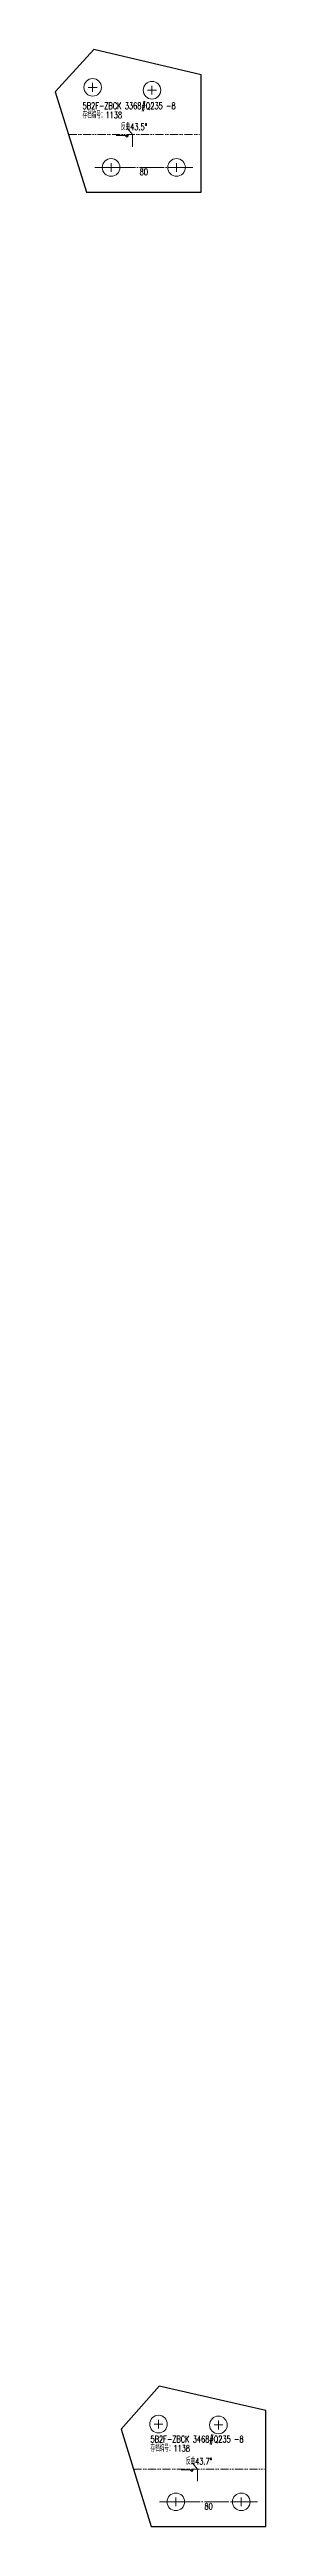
# Model space of a CAD drawing. Header units: millimetres. Extents: x -164 to 144402, y -33030 to 11430.
# Drawn here: x 12962 to 13219, y -32731 to -29713 of the extents above; entities that cross this region are included whole.
import ezdxf
from ezdxf.enums import TextEntityAlignment as Align

# ---------------------------------------------------------------- set-up
doc = ezdxf.new("R2010")
doc.units = ezdxf.units.MM
doc.header["$LTSCALE"] = 20
doc.linetypes.add('DASHDOT2X', pattern=[1.75, 1.5, -0.125, 0, -0.125])
doc.linetypes.add('DIVIDE', pattern=[0.875, 0.5, -0.125, 0, -0.125, 0, -0.125])
for name, color, linetype, lineweight in [('1', 7, 'Continuous', 25), ('11', 3, 'Continuous', 13), ('12', 7, 'Continuous', 13), ('5', 1, 'Continuous', 13), ('7', 2, 'DASHDOT2X', 13), ('8', 3, 'DIVIDE', 13)]:
    doc.layers.add(name, color=color, linetype=linetype, lineweight=lineweight)
doc.styles.get("Standard").update_dxf_attribs({"font": 'simplex', "width": 0.7, "bigfont": 'gbhzfs.shx'})

msp = doc.modelspace()

# ---------------------------------------------------------------- texts
at = {"layer": '11', "width": 0.7}
for p in [(13070, -29858.585), (13149.074, -32702.558)]:
    msp.add_text('80', height=8, dxfattribs=at).set_placement(p, align=Align.TOP_CENTER)
at = {"layer": '12', "width": 0.7}
for s, p in [('5B2F-ZBCK 3368#Q235 -8 ', (12995.113, -29788.418)), ('存档编号：1138 ', (12995.113, -29799.618)), ('5B2F-ZBCK 3468#Q235 -8 ', (13078.131, -32631.091)), ('存档编号：1138 ', (13078.131, -32642.291))]:
    msp.add_text(s, height=8, dxfattribs=at).set_placement(p, align=Align.BOTTOM_LEFT)
for s, p in [('反曲43.5°', (13058.135, -29814.085)), ('反曲43.7°', (13137.48, -32658.058))]:
    msp.add_text(s, height=8, dxfattribs=at).set_placement(p, align=Align.BOTTOM_CENTER)

# ---------------------------------------------------------------- blocks, each defined once
blk = doc.blocks.new('M20')
for p, q in [((-0.5, 0), (0.5, 0)), ((0, -0.5), (0, 0.5))]:
    blk.add_line(p, q)
blk.add_circle((0, 0), 1)

# ---------------------------------------------------------------- linework, layer by layer
at = {"layer": '1'}
for p, q in [((13009.086, -29713.452), (12961.681, -29764.958)), ((13140, -29744.339), (13009.086, -29713.452)), ((13140, -29887.085), (13140, -29744.339)), ((12961.681, -29764.958), (12978.037, -29817.085)), ((12978.037, -29817.085), (13000, -29887.085)), ((13000, -29887.085), (13140, -29887.085)), ((13088.942, -32560.295), (13042.268, -32612.464)), ((13219.074, -32589.702), (13088.942, -32560.295)), ((13219.074, -32731.058), (13219.074, -32589.702)), ((13042.268, -32612.464), (13057.349, -32661.058)), ((13057.349, -32661.058), (13079.074, -32731.058)), ((13079.074, -32731.058), (13219.074, -32731.058))]:
    msp.add_line(p, q, dxfattribs=at)
at = {"layer": '12'}
for p, q in [((13056.135, -29817.085), (13049.982, -29809.829)), ((13036.135, -29818.085), (13051.135, -29818.085)), ((13049.135, -29820.085), (13047.135, -29818.085)), ((13051.135, -29818.085), (13049.135, -29820.085)), ((13056.135, -29817.085), (13056.135, -29832.085)), ((13115.48, -32662.058), (13130.48, -32662.058)), ((13128.48, -32664.058), (13126.48, -32662.058)), ((13130.48, -32662.058), (13128.48, -32664.058)), ((13135.48, -32661.058), (13129.302, -32653.83)), ((13135.48, -32661.058), (13135.48, -32676.058))]:
    msp.add_line(p, q, dxfattribs=at)
at = {"layer": '7'}
for p, q in [((13130, -29857.085), (13010, -29857.085)), ((13209.074, -32701.058), (13089.074, -32701.058))]:
    msp.add_line(p, q, dxfattribs=at)
at = {"layer": '8'}
for p, q in [((12978.037, -29817.085), (13138.232, -29817.085)), ((13057.349, -32661.058), (13217.612, -32661.058))]:
    msp.add_line(p, q, dxfattribs=at)

# ---------------------------------------------------------------- block references
at = {"layer": '5', "xscale": 10.75, "yscale": 10.75, "zscale": 10.75}
for p in [(13007.457, -29759.521), (13079.965, -29762.995), (13030, -29857.085), (13110, -29857.085), (13087.963, -32606.383), (13161.163, -32607.401), (13109.074, -32701.058), (13189.074, -32701.058)]:
    msp.add_blockref('M20', p, dxfattribs=at)

msp.set_redraw_order([(e.dxf.handle, doc.entitydb.next_handle()) for e in msp.query("TEXT MTEXT ATTDEF DIMENSION ARC_DIMENSION")])  # texts and dimensions are drawn at this point

doc.saveas('drawing.dxf')
